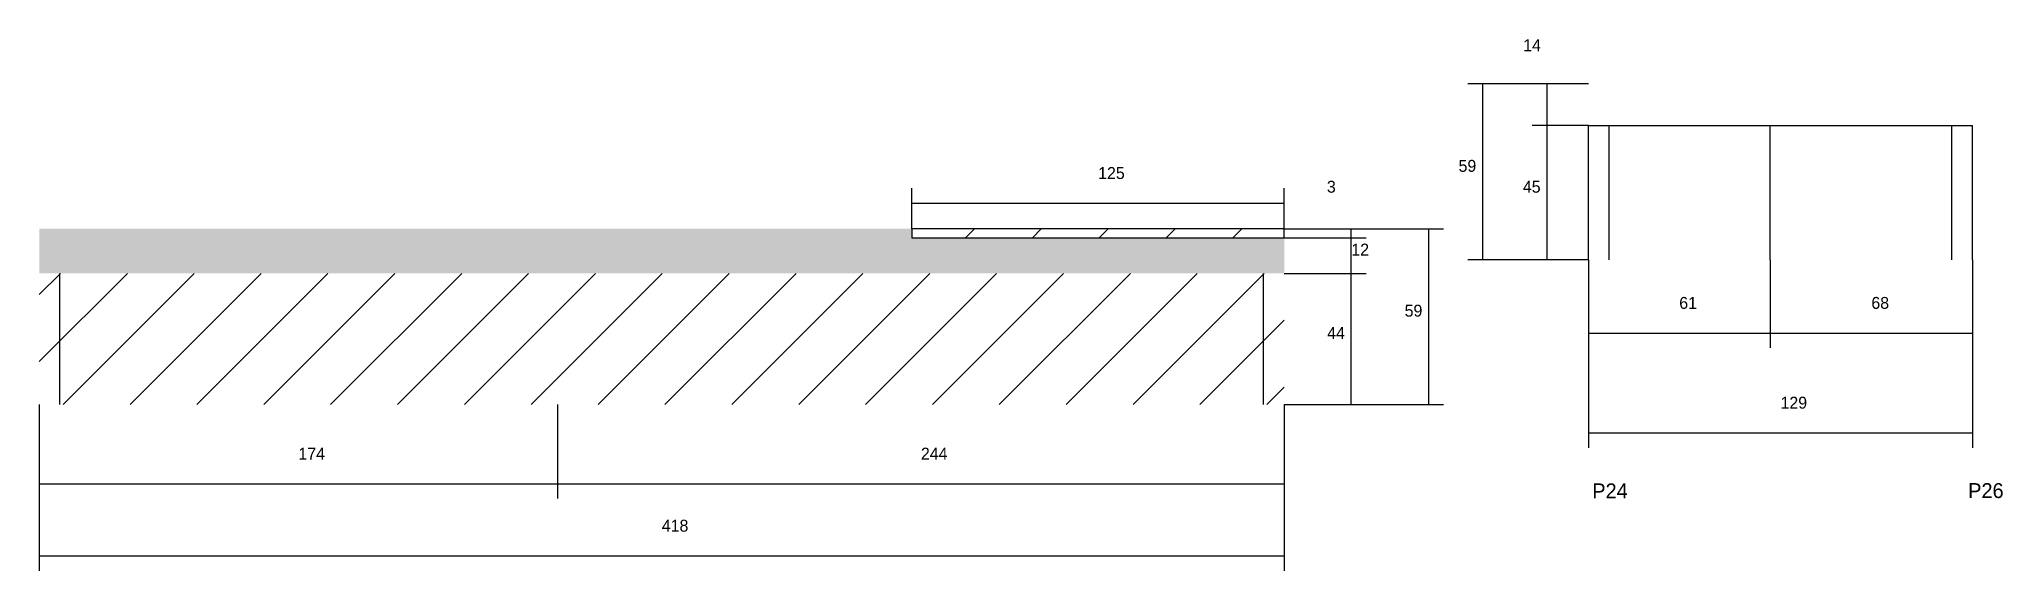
# Model space of a CAD drawing. Header units: metres. Extents: x -2848 to 22762, y -45195 to 1016.
# Drawn here: x 5488 to 6147, y -419 to -241 of the extents above; entities that cross this region are included whole.
import ezdxf

# ---------------------------------------------------------------- set-up
doc = ezdxf.new("R2010")
doc.units = ezdxf.units.M
for name, color, linetype in [('COTA', 4, 'Continuous'), ('NOMENCLATURA', 7, 'Continuous'), ('Painéis', 200, 'Continuous'), ('REAPROVEITAMENTO', 251, 'Continuous'), ('SARR_2.2x7', 40, 'Continuous')]:
    doc.layers.add(name, color=color, linetype=linetype)

msp = doc.modelspace()

# ---------------------------------------------------------------- texts
at = {"layer": 'COTA'}
for s, p in [('14', (5986.4, -244.8)), ('59', (5964.7, -285.3)), ('125', (5843.7, -287.7)), ('3', (5920.5, -292.3)), ('45', (5986.3, -292.3)), ('12', (5928.7, -313.4)), ('61', (6038.8, -331.3)), ('68', (6103.3, -331.3)), ('59', (5946.6, -333.9)), ('44', (5920.6, -341.4)), ('129', (6072.8, -364.8)), ('174', (5575.2, -381.9)), ('244', (5784.2, -381.9)), ('418', (5697.2, -406.1))]:
    msp.add_text(s, height=4, dxfattribs=at).set_placement(p)
at = {"layer": 'NOMENCLATURA'}
for s, p in [('P24', (6009.6, -394.9)), ('P26', (6135.8, -394.8))]:
    msp.add_text(s, height=5, dxfattribs=at).set_placement(p)

# ---------------------------------------------------------------- hatches: boundary and pattern name
at = {"layer": 'COTA'}
h = msp.add_hatch(dxfattribs=at)
h.set_pattern_fill('AR-CONC', scale=0.03)
h.paths.add_polyline_path([(5488.2, -304.4), (5488.2, -319.4), (5488.2, -319.4), (5906.2, -319.4), (5906.2, -319.4), (5906.2, -307.4), (5906.2, -307.4), (5781.2, -307.4), (5781.2, -307.4), (5781.2, -304.4), (5781.2, -304.4), (5488.2, -304.4)])
at = {"layer": 'REAPROVEITAMENTO'}
h = msp.add_hatch(dxfattribs=at)
h.set_pattern_fill('ANSI31', scale=5)
h.paths.add_polyline_path([(5781.2, -307.4), (5781.2, -304.4), (5781.2, -304.4), (5906.2, -304.4), (5906.2, -304.4), (5906.2, -307.4), (5906.2, -307.4), (5781.2, -307.4)])
h = msp.add_hatch(dxfattribs=at)
h.set_pattern_fill('ANSI31', scale=5)
h.paths.add_polyline_path([(5488.2, -319.4), (5488.2, -363.4), (5488.2, -363.4), (5906.2, -363.4), (5906.2, -363.4), (5906.2, -319.4), (5906.2, -319.4), (5488.2, -319.4)])

# ---------------------------------------------------------------- linework, layer by layer
at = {"layer": 'COTA'}
for p, q in [((6008.3, -255.8), (5967.8, -255.8)), ((5972.8, -314.8), (5972.8, -255.8)), ((6008.3, -255.8), (5989.4, -255.8)), ((5994.4, -269.8), (5994.4, -255.8)), ((6008.3, -269.8), (5989.4, -269.8)), ((6008.3, -269.8), (5989.4, -269.8)), ((5994.4, -314.8), (5994.4, -269.8)), ((5781.2, -304.4), (5781.2, -290.8)), ((5781.2, -295.8), (5906.2, -295.8)), ((5906.2, -304.4), (5906.2, -290.8)), ((5906.2, -304.4), (5933.7, -304.4)), ((5906.2, -304.4), (5959.7, -304.4)), ((5906.2, -307.4), (5933.7, -307.4)), ((5906.2, -307.4), (5933.7, -307.4)), ((5928.7, -307.4), (5928.7, -304.4)), ((5928.7, -319.4), (5928.7, -307.4)), ((5954.7, -363.4), (5954.7, -304.4)), ((6008.3, -314.8), (5967.8, -314.8)), ((6008.3, -314.8), (5989.4, -314.8)), ((6008.3, -314.8), (6008.3, -344.4)), ((6008.3, -314.8), (6008.3, -377.9)), ((6069.3, -314.8), (6069.3, -344.4)), ((6069.3, -314.8), (6069.3, -344.4)), ((6137.3, -314.8), (6137.3, -344.4)), ((6137.3, -314.8), (6137.3, -377.9)), ((5906.2, -319.4), (5933.7, -319.4)), ((5906.2, -319.4), (5933.7, -319.4)), ((5928.7, -363.4), (5928.7, -319.4)), ((6008.3, -339.4), (6069.3, -339.4)), ((6069.3, -339.4), (6137.3, -339.4)), ((5488.2, -363.4), (5488.2, -395)), ((5488.2, -363.4), (5488.2, -419.2)), ((5662.2, -363.4), (5662.2, -395)), ((5662.2, -363.4), (5662.2, -395)), ((5906.2, -363.4), (5906.2, -395)), ((5906.2, -363.4), (5906.2, -419.2)), ((5906.2, -363.4), (5933.7, -363.4)), ((5906.2, -363.4), (5959.7, -363.4)), ((6008.3, -372.9), (6137.3, -372.9)), ((5488.2, -390), (5662.2, -390)), ((5662.2, -390), (5906.2, -390)), ((5488.2, -414.2), (5906.2, -414.2))]:
    msp.add_line(p, q, dxfattribs=at)
at = {"layer": 'Painéis'}
for p, q in [((6008.3, -269.8), (6137.3, -269.8)), ((6008.3, -314.8), (6008.3, -269.8)), ((6069.3, -314.8), (6069.3, -269.8)), ((6137.3, -314.8), (6137.3, -269.8))]:
    msp.add_line(p, q, dxfattribs=at)
msp.add_lwpolyline([(5906.2, -304.4), (5781.2, -304.4), (5781.2, -307.4), (5906.2, -307.4)], close=True, dxfattribs=at)
at = {"layer": 'SARR_2.2x7'}
for p, q in [((6015.3, -314.8), (6015.3, -269.8)), ((6130.3, -314.8), (6130.3, -269.8)), ((5495.1, -363.4), (5495.1, -319.4)), ((5899.2, -363.4), (5899.2, -319.4))]:
    msp.add_line(p, q, dxfattribs=at)

msp.set_redraw_order([(e.dxf.handle, doc.entitydb.next_handle()) for e in msp.query("TEXT MTEXT ATTDEF DIMENSION ARC_DIMENSION")])  # texts and dimensions are drawn at this point

doc.saveas('drawing.dxf')
